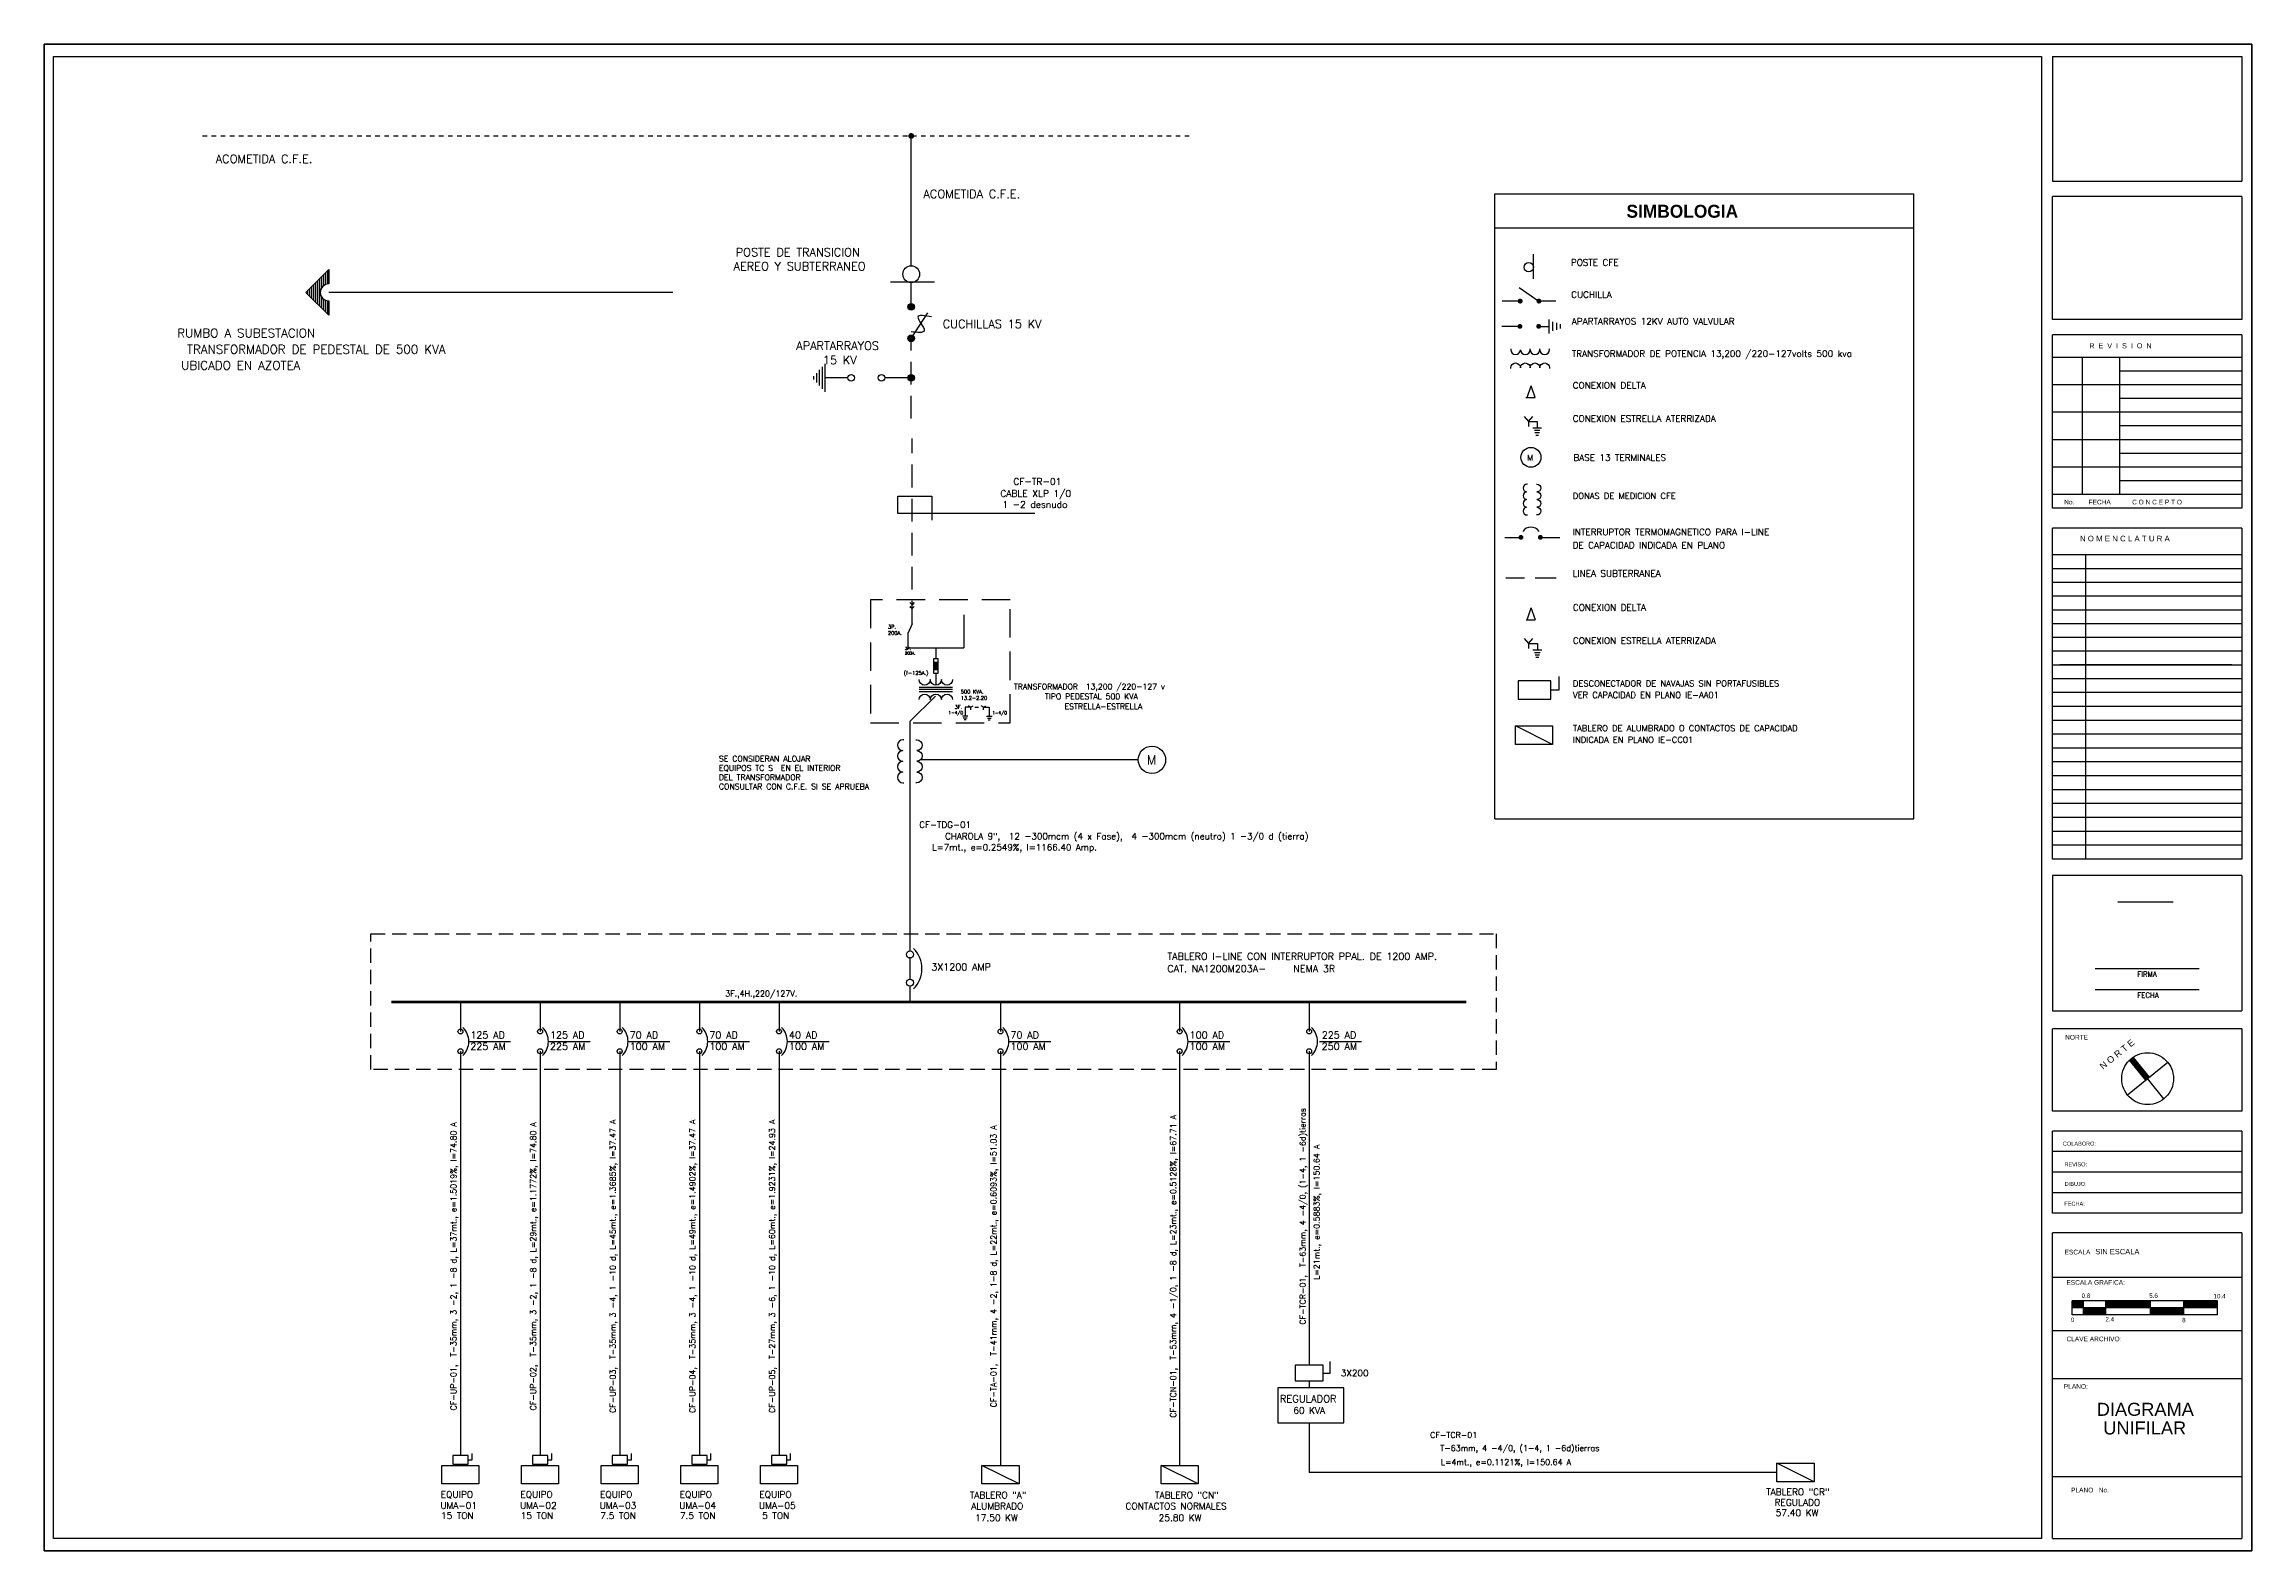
# Model space of a CAD drawing. Header units: millimetres. Extents: x 2405.9 to 2454.5, y -899.8 to -866.6.
import ezdxf
from ezdxf.enums import TextEntityAlignment as Align

# ---------------------------------------------------------------- set-up
doc = ezdxf.new("R2010")
doc.units = ezdxf.units.MM
doc.header["$LTSCALE"] = 2.5
doc.header["$MEASUREMENT"] = 0
for name, pattern in [('DIVIDE', [31.75, 12.7, -6.35, 0, -6.35, 0, -6.35]), ('HIDDEN', [0.375, 0.25, -0.125]), ('HIDDEN2', [0.1875, 0.125, -0.0625])]:
    doc.linetypes.add(name, pattern=pattern)
doc.layers.get('0').update_dxf_attribs({"linetype": 'CONTINUOUS'})
for name, color, linetype in [('AJUSTES', 4, 'CONTINUOUS'), ('CABLEADO', 4, 'CONTINUOUS'), ('COTAS', 1, 'CONTINUOUS'), ('DIAGRAMA', 7, 'CONTINUOUS'), ('E-ACCE', 1, 'CONTINUOUS'), ('E-DIAG', 4, 'CONTINUOUS'), ('E-TEXDIA', 2, 'CONTINUOUS'), ('electrico', 3, 'CONTINUOUS'), ('TEX-INGLES', 5, 'CONTINUOUS'), ('TEXTO', 3, 'CONTINUOUS'), ('TEXTO EN INGLES', 1, 'CONTINUOUS'), ('TEXTO ESPAÑOL', 5, 'CONTINUOUS'), ('TRAYECTORIA', 7, 'CONTINUOUS')]:
    doc.layers.add(name, color=color, linetype=linetype)
doc.styles.add('A2', font='romans.shx', dxfattribs={"height": 200})
doc.styles.add('chicas', font='swissl.ttf', dxfattribs={"height": 0.085})
doc.styles.add('GRANDE', font='bold.shx', dxfattribs={"height": 0.005})
doc.styles.add('R100', font='SIMPLEX.shx', dxfattribs={"height": 0.0025})
doc.styles.add('R140', font='SIMPLEX.shx', dxfattribs={"height": 0.0038})
doc.styles.add('R200', font='SIMPLEX.shx', dxfattribs={"height": 0.005})
doc.styles.add('R80', font='SIMPLEX.shx', dxfattribs={"height": 0.002})
doc.styles.add('ROMANS', font='romans.shx', dxfattribs={"width": 0.8})
doc.styles.add('SOTREMI-1', font='romans.shx', dxfattribs={"height": 0.002})

msp = doc.modelspace()

# ---------------------------------------------------------------- texts
at = {"color": 7, "linetype": 'Continuous'}
for s, height, style, p in [('R  E  V  I  S  I  O  N', 0.1132799961425331, 'chicas', (2450.902154318679, -873.3342144981082)), ('No.', 0.10298181467503, 'chicas', (2450.350131240705, -876.7672769774175)), ('FECHA', 0.10298181467503, 'chicas', (2450.886516177616, -876.7672769774175)), ('C O N C E P T O ', 0.10298181467503, 'chicas', (2451.84466475913, -876.7672769774175)), ('N O M E N C L A T U R A', 0.1235781776100361, 'chicas', (2450.696390251861, -877.5804645319793)), ('FIRMA', 0.112514016384, 'ROMANS', (2451.957639176246, -887.157048575064, -0.4521999990048209)), ('FECHA', 0.112514016384, 'ROMANS', (2451.957639176246, -887.6195336353776, -0.4521999990048209)), ('NORTE', 0.10298181467503, 'chicas', (2450.371921351663, -888.5413037200201)), ('COLABORO:', 0.08753454247377554, 'chicas', (2450.322175199978, -890.8735440509466, 214.6213613175999)), ('REVISO:', 0.08753454247377554, 'chicas', (2450.356555226237, -891.3280823133363, 214.6213613175999)), ('DIBUJO:', 0.08753454247377554, 'chicas', (2450.361107220069, -891.7593915065918, 214.6213613175999)), ('FECHA:', 0.08753454247377554, 'chicas', (2450.353970824862, -892.19412903836, 214.6213613175999)), ('ESCALA', 0.10298181467503, 'chicas', (2450.359041813744, -893.2673124204773)), ('SIN ESCALA', 0.1179157023046279, 'chicas', (2451.0337626665, -893.2634369205924, 1092.198381678669)), ('ESCALA GRAFICA:', 0.10298181467503, 'chicas', (2450.40000668783, -893.9330413047336)), ('0.8', 0.09755247479484964, 'chicas', (2450.734924153936, -894.2233379102859)), ('5.6', 0.09755247479484964, 'chicas', (2452.220750649568, -894.2214680486613, 5.802535130499109e-05)), ('10.4', 0.09755247479484964, 'chicas', (2453.635075650106, -894.2326540710637, 5.802535130499109e-05)), ('0', 0.09755247479484964, 'chicas', (2450.497620008507, -894.7528092918911)), ('2.4', 0.09755247479484964, 'chicas', (2451.257862937276, -894.7416595296804, 5.802535130499109e-05)), ('8', 0.09755247479484964, 'chicas', (2452.944416576398, -894.7587479213878, 5.802535130499109e-05)), ('CLAVE ARCHIVO:', 0.10298181467503, 'chicas', (2450.401072426059, -895.1769005601778)), ('PLANO:', 0.10298181467503, 'chicas', (2450.343491217741, -896.2231442202058)), ('PLANO   No.', 0.10298181467503, 'chicas', (2450.502536972105, -898.5007001123316))]:
    msp.add_text(s, height=height, dxfattribs=dict(at, style=style)).set_placement(p)
at = {"color": 5, "extrusion": (1.134622186298499e-06, 6.570167166745308e-07, 0.9999999999991406), "style": 'chicas'}
msp.add_text('N O R T E', height=0.1416942885985502, rotation=39.08301985910351, dxfattribs=at).set_placement((2451.203370096071, -889.2053175824825, 0.002198431351736017))
at = {"color": 5, "linetype": 'Continuous', "style": 'chicas'}
for s, p in [('DIAGRAMA', (2452.133625867952, -896.8172869264438, -144.8579287675191)), ('UNIFILAR', (2452.121098535186, -897.2277686645406, -144.8579287675191))]:
    msp.add_text(s, height=0.2865490811293296, dxfattribs=at).set_placement(p, align=Align.CENTER)
at = {"layer": 'AJUSTES', "style": 'SOTREMI-1'}
for s, height, p in [('ACOMETIDA C.F.E.', 0.1831836734693878, (2409.700855835984, -869.256960361968)), ('ACOMETIDA C.F.E.', 0.1831836734693878, (2425.264237628717, -870.0296770124578)), ('AEREO Y SUBTERRANEO', 0.1831836734693878, (2421.088179837489, -871.6197556467552)), ('POSTE DE TRANSICION', 0.1831836734693878, (2421.13460611892, -871.3113386268552)), ('CUCHILLAS 15 KV', 0.1831836734693878, (2425.687036335841, -872.8895306171366)), ('APARTARRAYOS', 0.1831836734693878, (2422.466865616158, -873.3689230279456)), ('15 KV', 0.1831836734693878, (2423.051643591905, -873.68543402982)), ('CF-TR-01', 0.1465469387755103, (2427.241736942295, -876.3366547944074)), ('CABLE XLP 1/0', 0.1465469387755103, (2426.955373743001, -876.6000237000301)), ('1 -2 desnudo ', 0.1465469387755103, (2427.001531282175, -876.8421688204324))]:
    msp.add_text(s, height=height, dxfattribs=at).set_placement(p)
at = {"layer": 'CABLEADO', "style": 'SOTREMI-1'}
for s, height, p in [('REGULADOR', 0.159885, (2433.102652537819, -896.5213294191304)), ('60 KVA', 0.1438965, (2433.399538156981, -896.7705345914087)), (' EQUIPO ', 0.14535, (2414.551401801729, -898.6199364469488)), (' EQUIPO ', 0.14535, (2416.302980614842, -898.6199364469488)), (' EQUIPO ', 0.14535, (2418.054559427956, -898.6199364469488)), (' EQUIPO ', 0.14535, (2419.806138241069, -898.6199364469488)), (' EQUIPO ', 0.14535, (2421.557717054183, -898.6199364469488)), ('TABLERO "A"', 0.14535, (2426.28309778954, -898.6324223665384)), ('TABLERO "CN"', 0.14535, (2430.355613332644, -898.6324223665384)), ('TABLERO "CR"', 0.14535, (2443.795812702969, -898.5644836432549)), ('UMA-01', 0.14535, (2414.639657385017, -898.863319030587)), ('15 TON', 0.14535, (2414.65342137971, -899.085989262696)), ('UMA-02', 0.14535, (2416.39123619813, -898.863319030587)), ('15 TON', 0.14535, (2416.405000192824, -899.085989262696)), ('UMA-03', 0.14535, (2418.142815011243, -898.863319030587)), ('7.5 TON', 0.14535, (2418.156579005937, -899.085989262696)), ('UMA-04', 0.14535, (2419.894393824357, -898.863319030587)), ('7.5 TON', 0.14535, (2419.90815781905, -899.085989262696)), ('UMA-05', 0.14535, (2421.645972637471, -898.863319030587)), ('5 TON', 0.14535, (2421.718108434777, -899.085989262696)), ('ALUMBRADO ', 0.14535, (2426.315484204219, -898.8758049501763)), ('17.50 KW', 0.14535, (2426.400329664836, -899.132158653722)), ('CONTACTOS NORMALES', 0.14535, (2429.707849226199, -898.8758049501763)), ('25.80 KW', 0.14535, (2430.437405474125, -899.132158653722)), ('REGULADO', 0.14535, (2443.980593701047, -898.794493973178)), ('57.40 KW', 0.14535, (2444.005118848937, -899.0222048751654))]:
    msp.add_text(s, height=height, dxfattribs=at).set_placement(p)
at = {"layer": 'E-TEXDIA', "style": 'R100'}
for s, height, p in [('RUMBO A SUBESTACION', 0.1917261431023263, (2410.372026290069, -872.9977247186473)), ('TRANSFORMADOR DE PEDESTAL DE 500 KVA', 0.1917261431023263, (2411.912964039434, -873.3564311908832)), ('UBICADO EN AZOTEA', 0.1917261431023263, (2410.251790988962, -873.7085459558048)), ('CF-TDG-01', 0.1405991716083726, (2425.741928460619, -883.8134252737547)), ('CHAROLA 9",  12 -300mcm (4 x Fase),  4 -300mcm (neutro) 1 -3/0 d (tierra)', 0.1405991716083726, (2429.736628244739, -884.0764766867277)), (' L=7mt., e=0.2549%, I=1166.40 Amp.', 0.1405991716083726, (2427.217443703717, -884.3346941810036)), ('CF-TCR-01', 0.1278174287348842, (2436.926202879366, -897.2393275401017)), ('T-63mm, 4 -4/0, (1-4, 1 -6d)tierras ', 0.1278174287348842, (2438.423863279768, -897.5365640443687)), (' L=4mt., e=0.1121%, I=150.64 A', 0.1278174287348842, (2438.030171968126, -897.8545904573174))]:
    msp.add_text(s, height=height, dxfattribs=at).set_placement(p, align=Align.MIDDLE)
at = {"layer": 'E-TEXDIA', "style": 'R80'}
for s, height, p in [('3P.', 0.08179837595285208, (2424.483021427426, -879.4998189155282)), ('200A.', 0.08179837595285208, (2424.483021427426, -879.640044702872)), ('3P.', 0.06059138959470525, (2424.856513096897, -879.966373309553, 293.9626822154399)), ('200A.', 0.06059138959470525, (2424.856513096897, -880.0702442631342, 293.9626822154399)), ('(f-125A.)', 0.08179837595285208, (2424.83293991377, -880.5157402789556)), ('500 KVA.', 0.08179837595285208, (2426.085321358324, -880.9266759693508)), ('13.2-2.20', 0.08179837595285208, (2426.085321358324, -881.0669017566946)), ('1-4/0', 0.06952861955992429, (2425.814455965578, -881.3852592596805)), ('3F.', 0.08179837595285208, (2425.950932468442, -881.2627932448606)), ('1-4/0', 0.06952861955992429, (2426.77872285256, -881.3859277587491))]:
    msp.add_text(s, height=height, dxfattribs=at).set_placement(p)
at = {"layer": 'E-TEXDIA', "color": 4}
for s, height, style, p in [('TRANSFORMADOR  13,200 /220-127 v', 0.1245173858535808, 'R200', (2427.253730864506, -880.836652725505)), ('TIPO PEDESTAL 500 KVA', 0.1245173858535808, 'R200', (2427.937083714754, -881.0544383737589)), ('ESTRELLA-ESTRELLA', 0.1245173858535808, 'R200', (2428.368617865679, -881.2744093428901)), ('SE CONSIDERAN ALOJAR ', 0.1245173858535808, 'R200', (2420.767492749333, -882.4247022243297)), ('EQUIPOS TC S  EN EL INTERIOR', 0.1245173858535808, 'R200', (2420.767492749333, -882.6296860822039)), ('CONSULTAR CON C.F.E. SI SE APRUEBA', 0.1245173858535808, 'R200', (2420.767492749333, -883.0353147366125)), ('DEL TRANSFORMADOR', 0.1245173858535808, 'R200', (2420.767492749333, -882.8346697763832)), ('3X1200 AMP', 0.1537251677204702, 'R200', (2425.436997659385, -887.0200586532258)), ('TABLERO I-LINE CON INTERRUPTOR PPAL. DE 1200 AMP.', 0.1537251677204702, 'R200', (2430.629446282987, -886.7848613743517)), ('CAT. NA1200M203A-   ', 0.1537251677204702, 'R200', (2430.629446282987, -887.0544931771426)), ('NEMA 3R', 0.1537251677204702, 'R200', (2433.396473245752, -887.0544931771426)), ('3F.,4H.,220/127V.', 0.1273418863400711, 'R140', (2420.906027257528, -887.5912595774925)), ('125 AD', 0.1537251677204702, 'R200', (2415.302760098257, -888.5177185318589)), ('125 AD', 0.1537251677204702, 'R200', (2417.054338911371, -888.5177185318589)), ('70 AD', 0.1537251677204702, 'R200', (2418.805917724484, -888.5177185318589)), ('70 AD', 0.1537251677204702, 'R200', (2420.557496537597, -888.5177185318589)), ('40 AD', 0.1537251677204702, 'R200', (2422.309075350711, -888.5177185318589)), ('70 AD', 0.1537251677204702, 'R200', (2427.17944328873, -888.5177185318589)), ('100 AD', 0.1537251677204702, 'R200', (2431.119085884291, -888.5177185318589)), ('225 AD', 0.1537251677204702, 'R200', (2434.02499800252, -888.5177185318589)), ('225 AM', 0.1537251677204702, 'R200', (2415.302760098257, -888.7625042825713)), ('225 AM', 0.1537251677204702, 'R200', (2417.054338911371, -888.7625042825713)), ('100 AM', 0.1537251677204702, 'R200', (2418.805917724484, -888.7625042825713)), ('100 AM', 0.1537251677204702, 'R200', (2420.557496537597, -888.7625042825713)), ('100 AM', 0.1537251677204702, 'R200', (2422.309075350711, -888.7625042825713)), ('100 AM', 0.1537251677204702, 'R200', (2427.17944328873, -888.7625042825713)), ('100 AM', 0.1537251677204702, 'R200', (2431.119085884291, -888.7625042825713)), ('250 AM', 0.1537251677204702, 'R200', (2434.021770191819, -888.7625042825713))]:
    msp.add_text(s, height=height, dxfattribs=dict(at, style=style)).set_placement(p)
at = {"layer": 'E-TEXDIA', "style": 'R100'}
for s, p in [('CF-UP-01,  T-35mm, 3 -2, 1 -8 d, L=37mt., e=1.5019%, I=74.80 A', (2414.948828652472, -893.5274463488176)), ('CF-UP-02,  T-35mm, 3 -2, 1 -8 d, L=29mt., e=1.1772%, I=74.80 A', (2416.700407465585, -893.5274463488176)), ('CF-UP-03,  T-35mm, 3 -4, 1 -10 d, L=45mt., e=1.3685%, I=37.47 A', (2418.451986278698, -893.5274463488176)), ('CF-UP-04,  T-35mm, 3 -4, 1 -10 d, L=49mt., e=1.4902%, I=37.47 A', (2420.203565091812, -893.5274463488176)), ('CF-UP-05,  T-27mm, 3 -6, 1 -10 d, L=60mt., e=1.9231%, I=24.93 A', (2421.955143904926, -893.5274463488176)), ('CF-TCN-01,  T-53mm, 4 -1/0, 1 -8 d, L=23mt., e=0.5128%, I=67.71 A', (2430.765154438505, -893.5274463488176)), ('CF-TCR-01,  T-63mm, 4 -4/0, (1-4, 1 -6d)tierras ', (2433.612930484465, -892.384714597562)), ('CF-TA-01,  T-41mm, 4 -2, 1-8 d, L=22mt., e=0.6093%, I=51.03 A', (2426.825511842945, -893.5274463488176)), (' L=21mt., e=0.5883%, I=150.64 A', (2433.930956897414, -892.384714597562))]:
    msp.add_text(s, height=0.1278174287348842, rotation=90, dxfattribs=at).set_placement(p, align=Align.MIDDLE)
at = {"layer": 'TEX-INGLES', "color": 1, "style": 'A2'}
for p in [(2438.728263585595, -874.1580815926588, -869.4548423999995), (2438.731845195685, -879.0438770020128, -869.4548423999995)]:
    msp.add_text('V', height=0.25935, rotation=180, dxfattribs=at).set_placement(p)
at = {"layer": 'TEXTO EN INGLES', "color": 7, "style": 'GRANDE'}
msp.add_text('SIMBOLOGIA', height=0.285, dxfattribs=at).set_placement((2441.952129361305, -870.3181212527321, -869.4548423999995), align=Align.MIDDLE)
at = {"layer": 'TEXTO ESPAÑOL', "color": 3, "style": 'ROMANS'}
for s, height, p in [('POSTE CFE', 0.1425, (2439.502402789859, -871.51641567538, -869.4548423999995)), ('CUCHILLA', 0.1425, (2439.508977916078, -872.2248204204935, -869.4548423999995)), ('APARTARRAYOS 12KV AUTO VALVULAR', 0.1425, (2439.522723767592, -872.8101575147067, -869.4548423999995)), ('TRANSFORMADOR DE POTENCIA 13,200 /220-127volts 500 kva', 0.1425, (2439.522765778023, -873.521425104109, -869.4548423999995)), ('CONEXION DELTA', 0.1425, (2439.543297554294, -874.2193687432389, -869.4548423999995)), ('CONEXION ESTRELLA ATERRIZADA', 0.1425, (2439.543268696656, -874.9505885980996, -869.4548423999995)), ('BASE 13 TERMINALES', 0.1425, (2439.556169039227, -875.8087805987323, -869.4548423999995)), ('DONAS DE MEDICION CFE', 0.13395, (2439.543891354836, -876.6473387735184, -869.4548423999995)), ('INTERRUPTOR TERMOMAGNETICO PARA I-LINE ', 0.1425, (2439.540655906158, -877.4466484793338, -869.4548423999995)), ('DE CAPACIDAD INDICADA EN PLANO', 0.1425, (2439.540655906158, -877.7371660355016, -869.4548423999995)), ('LINEA SUBTERRANEA', 0.1425, (2439.540817318483, -878.3583268572629, -869.4548423999995)), ('CONEXION DELTA', 0.1425, (2439.546879164384, -879.1051641525928, -869.4548423999995)), ('CONEXION ESTRELLA ATERRIZADA', 0.1425, (2439.546850306746, -879.8363840074535, -869.4548423999995)), ('DESCONECTADOR DE NAVAJAS SIN PORTAFUSIBLES ', 0.13395, (2439.547472964926, -880.7727598442914, -869.4548423999995)), ('VER CAPACIDAD EN PLANO IE-AA01', 0.13395, (2439.547472964926, -881.0266624249098, -869.4548423999995)), ('TABLERO DE ALUMBRADO O CONTACTOS DE CAPACIDAD', 0.13395, (2439.547472964926, -881.7579445296749, -869.4548423999995)), ('INDICADA EN PLANO IE-CC01', 0.13395, (2439.547472964926, -882.0118471102933, -869.4548423999995))]:
    msp.add_text(s, height=height, dxfattribs=at).set_placement(p)
at = {"layer": 'TEXTO ESPAÑOL', "style": 'ROMANS'}
msp.add_text('M', height=0.12825, dxfattribs=at).set_placement((2438.541098036025, -875.8022910240122, -869.4548423999995))
at = {"layer": 'TEXTO ESPAÑOL', "color": 2, "style": 'ROMANS'}
msp.add_text('M', height=0.21114, dxfattribs=at).set_placement((2430.174592942469, -882.4920442452145))
at = {"layer": 'TEXTO ESPAÑOL', "color": 4, "style": 'ROMANS'}
msp.add_text('3X200', height=0.1425, dxfattribs=at).set_placement((2434.443125221145, -895.9467509861876, -869.4548423999995))

# ---------------------------------------------------------------- blocks, each defined once
blk = doc.blocks.new('02D')
at = {"layer": 'E-ACCE'}
for centre in [(0, 0), (0, -0.005999999999999783)]:
    blk.add_circle(centre, 0.00075, dxfattribs=at)
blk.add_arc((-0.003463657403786513, -0.003023677458961149), 0.006000000000000005, 314.5857841123159, 45.41421588768404, dxfattribs=at)
blk = doc.blocks.new('*U4')
at = {"layer": 'DIAGRAMA', "color": 6, "linetype": 'Continuous'}
for points in [[(-0.08722775737113508, 1.068196659063687e-17), (-0.08295852704963064, -0.02695485940889531), (-0.0829585270496306, 0.02695485940889534)], [(-0.0829585270496306, 0.02695485940889534), (-0.07056873809446287, -0.05127118937329925), (-0.07056873809446283, 0.05127118937329927)], [(-0.07056873809446287, -0.05127118937329925), (-0.0829585270496306, 0.02695485940889534), (-0.08295852704963064, -0.02695485940889531)], [(-0.07056873809446283, 0.05127118937329927), (-0.05127118937329928, -0.07056873809446285), (-0.05127118937329924, 0.07056873809446286)], [(-0.05127118937329928, -0.07056873809446285), (-0.07056873809446283, 0.05127118937329927), (-0.07056873809446287, -0.05127118937329925)], [(-0.05127118937329924, 0.07056873809446286), (-0.02695485940889534, -0.08295852704963061), (-0.02695485940889531, 0.08295852704963062)], [(-0.02695485940889534, -0.08295852704963061), (-0.05127118937329924, 0.07056873809446286), (-0.05127118937329928, -0.07056873809446285)], [(-0.02695485940889531, 0.08295852704963062), (-2.081668171172169e-17, -0.08722775737113506), (1.387778780781446e-17, 0.08722775737113507)], [(-2.081668171172169e-17, -0.08722775737113506), (-0.02695485940889531, 0.08295852704963062), (-0.02695485940889534, -0.08295852704963061)], [(0.0269548594088953, -0.08295852704963061), (1.387778780781446e-17, 0.08722775737113507), (-2.081668171172169e-17, -0.08722775737113506)], [(1.387778780781446e-17, 0.08722775737113507), (0.0269548594088953, -0.08295852704963061), (0.02695485940889534, 0.08295852704963062)], [(0.05127118937329923, -0.07056873809446286), (0.02695485940889534, 0.08295852704963062), (0.0269548594088953, -0.08295852704963061)], [(0.02695485940889534, 0.08295852704963062), (0.05127118937329923, -0.07056873809446286), (0.05127118937329928, 0.07056873809446286)], [(0.07056873809446282, -0.05127118937329928), (0.05127118937329928, 0.07056873809446286), (0.05127118937329923, -0.07056873809446286)], [(0.05127118937329928, 0.07056873809446286), (0.07056873809446282, -0.05127118937329928), (0.07056873809446287, 0.05127118937329926)], [(0.08295852704963058, -0.02695485940889535), (0.07056873809446287, 0.05127118937329926), (0.07056873809446282, -0.05127118937329928)], [(0.07056873809446287, 0.05127118937329926), (0.08295852704963058, -0.02695485940889535), (0.08295852704963064, 0.02695485940889533)], [(0.08722775737113508, 0), (0.08295852704963064, 0.02695485940889533), (0.08295852704963058, -0.02695485940889535)]]:
    blk.add_solid(points, dxfattribs=at)

# ---------------------------------------------------------------- hatches: boundary and pattern name
at = {"extrusion": (1.134622186298501e-06, 6.570167166745377e-07, 0.9999999999991406)}
h = msp.add_hatch(dxfattribs=at)
h.set_pattern_fill('ANSI31', scale=0.08434183845152118, angle=39.08301985064693, style=0)
h.set_pattern_definition([(84.08301985064698, (2424.757697395368, -1034.592623698866), (-0.01048656140911323, 0.001086821781387758), [])])
h.paths.add_polyline_path([(2452.143338528065, -889.4334621523852), (2452.226395824991, -889.3660041799493), (2451.869048525349, -888.9260220746414, 0.04708891984588105), (2451.785991228422, -888.9934800470794)])
h = msp.add_hatch()
h.set_pattern_fill('ANSI31', scale=0.1534752980401297, angle=-3.81666561775622e-14, style=0)
h.set_pattern_definition([(44.99999999999989, (2311.190441214983, -876.6837991002382), (-0.01356542799860026, 0.01356542799860028), [])])
h.paths.add_polyline_path([(2450.527187532794, -894.4401712399908), (2450.772748009218, -894.4401712399908), (2450.772748009218, -894.2871240813167), (2450.527187532794, -894.2871240813167)])
h = msp.add_hatch()
h.set_pattern_fill('ANSI31', scale=0.1534752980401297, angle=-3.81666561775622e-14, style=0)
h.set_pattern_definition([(44.99999999999989, (2241.410277809352, -1007.078360353419), (-0.01356542799860026, 0.01356542799860028), [])])
h.paths.add_polyline_path([(2450.772748009218, -894.4401712399908), (2450.772748009218, -894.5929007414732), (2451.263868963116, -894.5929007414732), (2451.263868963116, -894.4401712399908)])
h.paths.add_polyline_path([(2451.263868963116, -894.2871240813167), (2451.263868963116, -894.4401712399908), (2452.246110870388, -894.4401712399908), (2452.246110870388, -894.2871240813167)])
h.paths.add_polyline_path([(2452.982792300973, -894.5929007414732), (2452.982792300973, -894.4401712399908), (2452.246110870388, -894.4401712399908), (2452.246110870388, -894.5929007414732)])
h.paths.add_polyline_path([(2453.719473731821, -894.4401712399908), (2453.719473731821, -894.2871240813167), (2452.982792300973, -894.2871240813167), (2452.982792300973, -894.4401712399908)])
at = {"layer": 'electrico', "linetype": 'Continuous'}
h = msp.add_hatch(dxfattribs=at)
h.set_pattern_fill('ANSI31', scale=0.35, angle=45, style=0)
h.set_pattern_definition([(90, (-7.208012855685411, 2.731978364934321), (-0.04375, 6.938893903907228e-18), [])])
h.paths.add_polyline_path([(2411.685964747065, -872.1037462671171), (2412.186726333507, -872.6045078535591), (2412.186726333507, -872.2889248447425, -1), (2412.186726333507, -871.918567689492), (2412.186726333507, -871.6029846806746)])

# ---------------------------------------------------------------- linework, layer by layer
at = {"color": 251, "linetype": 'Continuous', "lineweight": 35, "ltscale": 0.1}
for p, q in [((2454.476878403836, -866.6420712770489), (2405.928821050287, -866.6420712770489)), ((2405.928821050287, -899.7876819218842), (2405.928821050287, -866.6420712770489)), ((2454.476878403836, -866.6420712770489), (2454.476878403836, -899.7876819218842)), ((2405.928821050287, -899.7876819218842), (2454.476878403836, -899.7876819218842))]:
    msp.add_line(p, q, dxfattribs=at)
at = {"color": 12, "linetype": 'Continuous'}
for p, q in [((2406.135514895026, -899.5127839041079), (2406.135514895026, -866.9169692948251)), ((2406.135514895026, -866.9169692948251), (2449.847766226868, -866.9169692948251)), ((2449.847766226868, -866.9169692948251), (2449.847766226868, -899.5127839041079)), ((2449.847766226868, -899.5127839041079), (2406.135514895026, -899.5127839041079))]:
    msp.add_line(p, q, dxfattribs=at)
at = {"color": 1}
for p, q in [((2450.095319931578, -866.9169692948273), (2450.095319931578, -869.6562762992147)), ((2450.095319931578, -866.9169692948273), (2454.253423945117, -866.9169692948273)), ((2454.253423945117, -866.9169692948273), (2454.253423945117, -869.6562762992147)), ((2450.095319931578, -869.6562762992147), (2454.253423945117, -869.6562762992147)), ((2450.095319931578, -899.5127839041079), (2454.253423944854, -899.5127839041079))]:
    msp.add_line(p, q, dxfattribs=at)
at = {"color": 1, "linetype": 'Continuous'}
for p, q in [((2454.253423944854, -869.991090923225), (2450.095319931578, -869.991090923225)), ((2450.095319931578, -872.7017830774447), (2450.095319931578, -869.991090923225)), ((2454.253423944854, -869.991090923225), (2454.253423944854, -872.7017830774447)), ((2454.253423944854, -872.7017830774447), (2450.095319931578, -872.7017830774447)), ((2450.095319931578, -876.8522539267374), (2450.095319931578, -873.0365977014549)), ((2454.253423944854, -873.0365977014549), (2450.095319931578, -873.0365977014549)), ((2454.253423944854, -873.0365977014549), (2454.253423944854, -876.8522539267374)), ((2454.253423944854, -876.8522539267374), (2450.095319931578, -876.8522539267374)), ((2450.095319931578, -884.5709751710737), (2450.095319931578, -877.2867507537368)), ((2454.253423944854, -877.2867507537368), (2450.095319931578, -877.2867507537368)), ((2454.253423944854, -877.2867507537368), (2454.253423944854, -884.5709751710737)), ((2450.095319931578, -878.2888427730273), (2450.095319931578, -877.8114522005076)), ((2454.253423944854, -877.8114522005076), (2454.253423944854, -878.2888427730273)), ((2454.253423944854, -884.5709751710737), (2450.095319931578, -884.5709751710737)), ((2450.095319931578, -890.1177914742625), (2450.095319931578, -888.300927537291)), ((2454.253423944854, -888.300927537291), (2450.095319931578, -888.300927537291)), ((2454.253423944854, -888.300927537291), (2454.253423944854, -890.1177914742625)), ((2454.253423944854, -890.1177914742625), (2450.095319931578, -890.1177914742625)), ((2454.253423944854, -890.5534370108777, 0.4521999990048209), (2450.095319931578, -890.5534370108777, 0.4521999990048209)), ((2450.095319931578, -892.360397669373), (2450.095319931578, -890.5534370108777)), ((2454.253423944854, -890.5534370108777, -0.4521999990048209), (2454.253423944854, -892.360397669373, -0.4521999990048209)), ((2454.253423944854, -892.360397669373), (2450.095319931578, -892.360397669373)), ((2450.095319931578, -898.1584727679492), (2450.095319931578, -892.7948944963745)), ((2454.253423944854, -892.7948944963745), (2450.095319931578, -892.7948944963745)), ((2454.253423944854, -892.7948944963745), (2454.253423944854, -898.1584727679492)), ((2454.253423944854, -898.1584727679492), (2450.095319931578, -898.1584727679492)), ((2450.095319931578, -899.5127839041079), (2450.095319931578, -898.1584727679492)), ((2454.253423944854, -898.1584727679492), (2454.253423944854, -899.5127839041079))]:
    msp.add_line(p, q, dxfattribs=at)
at = {"color": 7, "linetype": 'Continuous'}
for p, q in [((2454.253423944854, -873.5335765017539), (2450.095319931578, -873.5335765017539)), ((2450.753800426204, -876.5505246338424), (2450.753800426204, -873.5335765017539)), ((2451.570406652023, -876.5505246338424), (2451.570406652023, -873.5335765017539)), ((2454.253423944854, -873.835211758412), (2451.570406652023, -873.835211758412)), ((2454.253423944854, -874.13684701507), (2450.095319931578, -874.13684701507)), ((2454.253423944854, -874.7401175283838), (2450.095319931578, -874.7401175283838)), ((2454.253423944854, -874.4384822717258), (2451.570406652023, -874.4384822717258)), ((2454.253423944854, -875.0417527850417), (2451.570406652023, -875.0417527850417)), ((2454.253423944854, -875.3433880416997), (2450.095319931578, -875.3433880416997)), ((2454.253423944854, -875.6451800261233), (2451.570406652023, -875.6451800261233)), ((2454.253423944854, -875.9469720105468), (2450.095319931578, -875.9469720105468)), ((2454.253423944854, -876.2487639949724), (2451.570406652023, -876.2487639949724)), ((2454.253423944854, -876.5505246338424), (2450.095319931578, -876.5505246338424)), ((2454.038436914804, -876.5505246338424), (2450.257354494857, -876.5505246338424)), ((2454.038436914804, -876.5505246338424), (2450.257354494857, -876.5505246338424)), ((2454.038436914804, -876.5505559793959), (2451.570406652023, -876.5505559793959)), ((2454.253423944854, -877.8796041786389), (2450.095319931578, -877.8796041786389)), ((2454.253423944854, -878.1823051080869), (2450.095319931578, -878.1823051080869)), ((2450.825048159623, -884.5709751710737), (2450.825048159623, -877.8796041786389)), ((2454.253423944854, -878.4850060375348), (2450.095319931578, -878.4850060375348)), ((2454.253423944854, -878.7877069669827), (2450.095319931578, -878.7877069669827)), ((2454.253423944854, -879.0904078964307), (2450.095319931578, -879.0904078964307)), ((2454.253423944854, -879.3931088258786), (2450.095319931578, -879.3931088258786)), ((2454.253423944854, -879.6958097553245), (2450.095319931578, -879.6958097553245)), ((2454.253423944854, -879.9985106847724), (2450.095319931578, -879.9985106847724)), ((2454.253423944854, -880.3012116142205), (2450.095319931578, -880.3012116142205)), ((2454.253423944854, -880.6039125436685), (2450.095319931578, -880.6039125436685)), ((2454.038436914804, -880.2985490688395), (2450.257354494857, -880.2985490688395)), ((2454.038436914804, -880.6012499982854), (2450.257354494857, -880.6012499982854)), ((2454.253423944854, -880.9066134731163), (2450.095319931578, -880.9066134731163)), ((2454.038436914804, -880.9066134731163), (2450.257354494857, -880.9066134731163)), ((2454.038436914804, -880.9066134731163), (2450.257354494857, -880.9066134731163)), ((2454.253423944854, -881.2119769479452), (2450.095319931578, -881.2119769479452)), ((2454.253423944854, -881.5173404227763), (2450.095319931578, -881.5173404227763)), ((2454.253423944854, -881.8227038976052), (2450.095319931578, -881.8227038976052)), ((2454.253423944854, -882.128067372436), (2450.095319931578, -882.128067372436)), ((2454.253423944854, -882.4334308472651), (2450.095319931578, -882.4334308472651)), ((2454.253423944854, -882.738794322096), (2450.095319931578, -882.738794322096)), ((2454.253423944854, -883.0441577969249), (2450.095319931578, -883.0441577969249)), ((2454.253423944854, -883.349521271756), (2450.095319931578, -883.349521271756)), ((2454.253423944854, -883.6548847465848), (2450.095319931578, -883.6548847465848)), ((2454.253423944854, -883.9602482214137), (2450.095319931578, -883.9602482214137)), ((2454.253423944854, -884.2656116962447), (2450.095319931578, -884.2656116962447)), ((2453.719473731558, -894.2871240813166, 5.802535130499109e-05), (2450.527187532531, -894.2871240813166)), ((2450.527187532531, -894.592900741471), (2450.527187532531, -894.2871240813166)), ((2453.719473731558, -894.4401712399908, 5.802535130499109e-05), (2450.527187532531, -894.4401712399908)), ((2453.719473731558, -894.592900741471, 5.802535130499109e-05), (2450.527187532531, -894.592900741471)), ((2450.772748009217, -894.592900741471, 5.802535130499109e-05), (2450.772748009217, -894.2871240813166, 5.802535130499109e-05)), ((2451.263868963116, -894.592900741471, 5.802535130499109e-05), (2451.263868963116, -894.2871240813166, 5.802535130499109e-05)), ((2452.246110870388, -894.592900741471, 5.802535130499109e-05), (2452.246110870388, -894.2871240813166, 5.802535130499109e-05)), ((2452.982792300973, -894.592900741471, 5.802535130499109e-05), (2452.982792300973, -894.2871240813166, 5.802535130499109e-05)), ((2453.719473731558, -894.592900741471, 5.802535130499109e-05), (2453.719473731558, -894.2871240813166, 5.802535130499109e-05))]:
    msp.add_line(p, q, dxfattribs=at)
at = {"color": 7}
for p, q in [((2454.253423944854, -884.9340844833137, -0.4521999990048209), (2450.095319931578, -884.9340844833137, -0.4521999990048209)), ((2451.533064780598, -885.5086532055029, -0.4521999990048209), (2452.746860596942, -885.5086532055029, -0.4521999990048209)), ((2451.033559322088, -886.9761344278497, -0.4521999990048209), (2453.315184554344, -886.9761344278497, -0.4521999990048209)), ((2451.033559322088, -887.4365792742999, -0.4521999990048209), (2453.315184554344, -887.4365792742999, -0.4521999990048209))]:
    msp.add_line(p, q, dxfattribs=at)
for p, q in [((2450.095319931578, -884.9340844833137, -0.4521999990048209), (2450.095319931578, -887.9067834565717, -0.4521999990048209)), ((2454.253423944854, -884.9340844833137, -0.4521999990048209), (2454.253423944854, -887.9067834565717, -0.4521999990048209)), ((2450.095319931578, -887.9067834565717, -0.4521999990048209), (2454.253423944854, -887.9067834565717, -0.4521999990048209))]:
    msp.add_line(p, q)
at = {"color": 1, "linetype": 'DIVIDE', "extrusion": (1.134622186298499e-06, 6.570167166745308e-07, 0.9999999999991406)}
for p, q in [((2451.742929533526, -889.7586687256817, 1.378354231219266e-06), (2452.62680482262, -889.0407976033612, -9.616382960659153e-08)), ((2452.543802739261, -889.8416708090225, 5.241995046513534e-07), (2452.184867178205, -889.3997331645205, 6.410953486077529e-07))]:
    msp.add_line(p, q, dxfattribs=at)
at = {"color": 1, "extrusion": (1.134622186298499e-06, 6.570167166745308e-07, 0.9999999999991406)}
for p, q in [((2452.14333852961, -889.4334621507405, 7.103751929274336e-07), (2451.785991229968, -888.9934800454347, 8.267537319294046e-07)), ((2452.226395826536, -889.3660041783024, 5.718155042880722e-07), (2451.869048526894, -888.9260220729967, 6.881943388928744e-07))]:
    msp.add_line(p, q, dxfattribs=at)
at = {"color": 5, "linetype": 'Continuous'}
for p, q in [((2454.253423944854, -891.0056370108773, 0.4521999990048209), (2450.095319931578, -891.0056370108773, 0.4521999990048209)), ((2454.253423944854, -891.457837010879, 0.4521999990048209), (2450.095319931578, -891.457837010879, 0.4521999990048209)), ((2454.038436914804, -891.4578071196934), (2450.257354494857, -891.4578071196934)), ((2454.253423944854, -891.9081976693735), (2450.095319931578, -891.9081976693735)), ((2454.253423944854, -893.7710480005517), (2450.095319931578, -893.7710480005517)), ((2454.253423944854, -894.9482812273637), (2450.095319931578, -894.9482812273637)), ((2454.253423944854, -896.0024423756996), (2450.095319931578, -896.0024423756996))]:
    msp.add_line(p, q, dxfattribs=at)
at = {"color": 1, "linetype": 'DIVIDE', "extrusion": (1.134622186298499e-06, 6.570167166745308e-07, 0.9999999999991406)}
msp.add_circle((2452.184867177946, -889.3997331661817, 0.002198593954908813), 0.5693361210150666, dxfattribs=at)
at = {"layer": 'COTAS', "linetype": 'HIDDEN', "ltscale": 0.1}
msp.add_line((2409.41125426877, -868.6618834315786), (2431.181508515022, -868.6618834315782), dxfattribs=at)
at = {"layer": 'COTAS', "ltscale": 0.4}
for p, q in [((2424.69982849385, -876.5874168967358), (2425.445871343456, -876.5874168967358)), ((2424.69982849385, -876.9654095584639), (2424.69982849385, -876.5874168967358)), ((2425.445871343456, -876.5874168967358), (2425.445871343456, -877.1119933762758)), ((2427.716811774231, -876.9654095584639), (2424.69982849385, -876.9654095584639))]:
    msp.add_line(p, q, dxfattribs=at)
at = {"layer": 'DIAGRAMA'}
for p, q in [((2424.996154571697, -871.5169264673937), (2424.996154571697, -868.630008431563)), ((2424.996154571697, -872.4952631620731), (2424.996154571697, -871.8797652555554))]:
    msp.add_line(p, q, dxfattribs=at)
at = {"layer": 'DIAGRAMA', "color": 3, "linetype": 'Continuous'}
msp.add_line((2424.996154571697, -873.1141256319283), (2425.361568285269, -872.5541569885431), dxfattribs=at)
at = {"layer": 'DIAGRAMA', "color": 3, "lineweight": -2}
for p, q in [((2422.980329201131, -874.1544956525945), (2422.980329201131, -873.8099623192725)), ((2423.042345201092, -874.2234023192473), (2423.042345201092, -873.7410556525906)), ((2423.104361201051, -874.2923089860456), (2423.104361201051, -873.6721489859378)), ((2422.856297201082, -874.0166823192599), (2422.856297201082, -873.9477756526071)), ((2422.918313201172, -874.0855889859417), (2422.918313201172, -873.8788689859252))]:
    msp.add_line(p, q, dxfattribs=at)
at = {"layer": 'DIAGRAMA', "lineweight": -2, "ltscale": 3}
for p, q in [((2423.604739332387, -873.9822289859917), (2423.104361201051, -873.9822289859917)), ((2424.923524112499, -873.9822289859917), (2424.412844709415, -873.9822289859917))]:
    msp.add_line(p, q, dxfattribs=at)
at = {"layer": 'DIAGRAMA', "linetype": 'HIDDEN', "ltscale": 0.75}
msp.add_line((2439.182174206794, -878.3910946238184, -869.4548423999995), (2438.072176645742, -878.3910946238184, -869.4548423999995), dxfattribs=at)
at = {"layer": 'DIAGRAMA', "color": 7, "linetype": 'Continuous', "lineweight": 25, "ltscale": 0.1}
for p, q in [((2439.099758888304, -882.0477294877661), (2438.283758888312, -881.6397294877662)), ((2427.367358656205, -898.3147468858962), (2426.551358656213, -897.9067468858963)), ((2431.307001251765, -898.3147468858962), (2430.491001251773, -897.9067468858963)), ((2444.849138169711, -898.2665135409695), (2444.033138169719, -897.8585135409696))]:
    msp.add_line(p, q, dxfattribs=at)
at = {"layer": 'DIAGRAMA', "color": 7, "linetype": 'Continuous', "ltscale": 0.1}
msp.add_line((2429.989431572998, -882.3845531788475), (2425.201181186393, -882.3845531788475), dxfattribs=at)
at = {"layer": 'DIAGRAMA', "color": 7, "linetype": 'Continuous', "lineweight": 25, "ltscale": 0.1}
for points in [[(2439.099758888304, -881.6397294877662), (2439.099758888304, -882.0477294877657), (2438.283758888312, -882.0477294877657), (2438.283758888312, -881.6397294877662)], [(2415.490675465731, -897.9067468858963), (2415.490675465731, -898.3147468858957), (2414.67467546574, -898.3147468858957), (2414.67467546574, -897.9067468858963)], [(2417.242254278845, -897.9067468858963), (2417.242254278845, -898.3147468858957), (2416.426254278853, -898.3147468858957), (2416.426254278853, -897.9067468858963)], [(2418.993833091958, -897.9067468858963), (2418.993833091958, -898.3147468858957), (2418.177833091966, -898.3147468858957), (2418.177833091966, -897.9067468858963)], [(2420.745411905072, -897.9067468858963), (2420.745411905072, -898.3147468858957), (2419.92941190508, -898.3147468858957), (2419.92941190508, -897.9067468858963)], [(2422.496990718185, -897.9067468858963), (2422.496990718185, -898.3147468858957), (2421.680990718194, -898.3147468858957), (2421.680990718194, -897.9067468858963)], [(2427.367358656205, -897.9067468858963), (2427.367358656205, -898.3147468858957), (2426.551358656213, -898.3147468858957), (2426.551358656213, -897.9067468858963)], [(2431.307001251765, -897.9067468858963), (2431.307001251765, -898.3147468858957), (2430.491001251773, -898.3147468858957), (2430.491001251773, -897.9067468858963)], [(2444.849138169711, -897.8585135409696), (2444.849138169711, -898.2665135409691), (2444.033138169719, -898.2665135409691), (2444.033138169719, -897.8585135409696)]]:
    msp.add_lwpolyline(points, close=True, dxfattribs=at)
at = {"layer": 'DIAGRAMA', "color": 3, "lineweight": -2}
for centre, radius in [((2424.996154571697, -872.4226327028632), 0.0726304591988227), ((2424.996154571697, -872.4226327028632), 0.06156953130075395), ((2424.996154571697, -873.1141256319283), 0.0726304591988227), ((2424.996154571697, -873.1141256319283), 0.06213494068502199), ((2423.675931169121, -873.9822289859917), 0.07119183673469391), ((2424.341652872681, -873.9822289859917), 0.07119183673469391)]:
    msp.add_circle(centre, radius, dxfattribs=at)
at = {"layer": 'DIAGRAMA', "color": 6, "lineweight": -2}
msp.add_circle((2424.996154571697, -873.9822289859917), 0.0726304591988227, dxfattribs=at)
at = {"layer": 'DIAGRAMA', "color": 3, "linetype": 'Continuous'}
msp.add_spline([(2425.445203472768, -872.642997312189), (2425.141122637874, -872.6451992434781), (2425.282145543262, -872.9424615976791), (2424.993488947704, -872.9710869081941)], degree=3, dxfattribs=at)
for points in [[(2424.923524112499, -872.4226327028632), (2425.065230243199, -872.4001886566734), (2424.927078900194, -872.4001886566734)], [(2425.065230243199, -872.4001886566734), (2424.923524112499, -872.4226327028632), (2425.068785030897, -872.4226327028632)], [(2424.927078900194, -872.4001886566734), (2425.054913847498, -872.3799415901053), (2424.937395295898, -872.3799415901053)], [(2425.054913847498, -872.3799415901053), (2424.927078900194, -872.4001886566734), (2425.065230243199, -872.4001886566734)], [(2424.937395295898, -872.3799415901053), (2425.038845684483, -872.3638734270685), (2424.953463458914, -872.3638734270685)], [(2425.038845684483, -872.3638734270685), (2424.937395295898, -872.3799415901053), (2425.054913847498, -872.3799415901053)], [(2424.953463458914, -872.3638734270685), (2425.018598617899, -872.3535570313729), (2424.973710525495, -872.3535570313729)], [(2425.018598617899, -872.3535570313729), (2424.953463458914, -872.3638734270685), (2425.038845684483, -872.3638734270685)], [(2424.996154571697, -872.3500022436824), (2424.973710525495, -872.3535570313729), (2425.018598617899, -872.3535570313729)], [(2424.927078900194, -872.4450767490821), (2425.068785030897, -872.4226327028632), (2424.923524112499, -872.4226327028632)], [(2425.068785030897, -872.4226327028632), (2424.927078900194, -872.4450767490821), (2425.065230243199, -872.4450767490821)], [(2424.937395295898, -872.4653238156502), (2425.065230243199, -872.4450767490821), (2424.927078900194, -872.4450767490821)], [(2425.065230243199, -872.4450767490821), (2424.937395295898, -872.4653238156502), (2425.054913847498, -872.4653238156502)], [(2424.953463458914, -872.481391978687), (2425.054913847498, -872.4653238156502), (2424.937395295898, -872.4653238156502)], [(2425.054913847498, -872.4653238156502), (2424.953463458914, -872.481391978687), (2425.038845684483, -872.481391978687)], [(2424.973710525495, -872.4917083743826), (2425.038845684483, -872.481391978687), (2424.953463458914, -872.481391978687)], [(2425.038845684483, -872.481391978687), (2424.973710525495, -872.4917083743826), (2425.018598617899, -872.4917083743826)], [(2424.996154571697, -872.4952631620731), (2425.018598617899, -872.4917083743826), (2424.973710525495, -872.4917083743826)], [(2424.923524112499, -873.1141256319283), (2425.065230243199, -873.0916815857386), (2424.927078900194, -873.0916815857386)], [(2425.065230243199, -873.0916815857386), (2424.923524112499, -873.1141256319283), (2425.068785030897, -873.1141256319283)], [(2424.927078900194, -873.1365696781472), (2425.068785030897, -873.1141256319283), (2424.923524112499, -873.1141256319283)], [(2424.927078900194, -873.0916815857386), (2425.054913847498, -873.0714345191413), (2424.937395295898, -873.0714345191413)], [(2425.054913847498, -873.0714345191413), (2424.927078900194, -873.0916815857386), (2425.065230243199, -873.0916815857386)], [(2425.068785030897, -873.1141256319283), (2424.927078900194, -873.1365696781472), (2425.065230243199, -873.1365696781472)], [(2424.937395295898, -873.1568167447153), (2425.065230243199, -873.1365696781472), (2424.927078900194, -873.1365696781472)], [(2424.937395295898, -873.0714345191413), (2425.038845684483, -873.0553663561336), (2424.953463458914, -873.0553663561336)], [(2425.038845684483, -873.0553663561336), (2424.937395295898, -873.0714345191413), (2425.054913847498, -873.0714345191413)], [(2425.065230243199, -873.1365696781472), (2424.937395295898, -873.1568167447153), (2425.054913847498, -873.1568167447153)], [(2424.953463458914, -873.1728849077231), (2425.054913847498, -873.1568167447153), (2424.937395295898, -873.1568167447153)], [(2424.953463458914, -873.0553663561336), (2425.018598617899, -873.0450499604381), (2424.973710525495, -873.0450499604381)], [(2425.018598617899, -873.0450499604381), (2424.953463458914, -873.0553663561336), (2425.038845684483, -873.0553663561336)], [(2425.054913847498, -873.1568167447153), (2424.953463458914, -873.1728849077231), (2425.038845684483, -873.1728849077231)], [(2424.973710525495, -873.1832013034477), (2425.038845684483, -873.1728849077231), (2424.953463458914, -873.1728849077231)], [(2424.996154571697, -873.0414951727475), (2424.973710525495, -873.0450499604381), (2425.018598617899, -873.0450499604381)], [(2425.038845684483, -873.1728849077231), (2424.973710525495, -873.1832013034477), (2425.018598617899, -873.1832013034477)], [(2424.996154571697, -873.1867560911382), (2425.018598617899, -873.1832013034477), (2424.973710525495, -873.1832013034477)]]:
    msp.add_solid(points, dxfattribs=at)
at = {"layer": 'E-ACCE', "linetype": 'HIDDEN', "ltscale": 0.5}
for p, q in [((2413.116167681911, -886.2169311526745), (2437.861921485289, -886.2169311526735)), ((2413.116167681908, -889.1964273651859), (2413.116167681911, -886.2169311526744)), ((2437.861921485288, -886.2169311526735), (2437.861921485288, -889.1964273651859)), ((2437.861921485288, -889.1964273651861), (2413.116167681908, -889.1964273651855))]:
    msp.add_line(p, q, dxfattribs=at)
at = {"layer": 'E-ACCE', "linetype": 'HIDDEN'}
msp.add_lwpolyline([(2424.101913493181, -878.8647749290903), (2424.101913493181, -881.5686741018748), (2427.175107382915, -881.5686741018748), (2427.175107382915, -878.8647749290903)], close=True, dxfattribs=at)
at = {"layer": 'E-ACCE', "color": 2}
msp.add_lwpolyline([(2425.578377176, -880.15922634894), (2425.578377176, -880.4864198527423), (2425.496578800048, -880.4864198527423), (2425.496578800048, -880.15922634894)], close=True, dxfattribs=at)
for points in [[(2425.905570679812, -880.6200358926103, -0.9999999999999999), (2425.660175551953, -880.6200358926103, -0.9999999999999999), (2425.414780424095, -880.6200358926103, -0.9999999999999999), (2425.169385296236, -880.6200358926103)], [(2425.169385296236, -881.0617471227561, -0.9999999999999999), (2425.414780424095, -881.0617471227561, -0.9999999999999999), (2425.660175551953, -881.0617471227561, -0.9999999999999999), (2425.905570679812, -881.0617471227561, -0.9999999999999999)]]:
    msp.add_lwpolyline(points, format="xyb", dxfattribs=at)
at = {"layer": 'E-ACCE'}
for points in [[(2425.905570679812, -880.7918124821043), (2425.169385296236, -880.7918124821043)], [(2425.905570679812, -880.8408915076832), (2425.169385296236, -880.8408915076832)], [(2425.905570679812, -880.8899705332408), (2425.169385296236, -880.8899705332408)]]:
    msp.add_lwpolyline(points, dxfattribs=at)
at = {"layer": 'E-ACCE', "const_width": 0.0600757830293716}
msp.add_lwpolyline([(2413.560911769998, -887.7120748199703), (2437.199936729079, -887.7120748199703)], dxfattribs=at)
at = {"layer": 'E-ACCE'}
msp.add_solid([(2425.496578800048, -880.2246650496835), (2425.578377176, -880.2246650496835), (2425.496578800048, -880.4209811519776), (2425.578377176, -880.4209811519776)], dxfattribs=at)
at = {"layer": 'E-DIAG'}
for p, q in [((2419.757061958968, -872.1037462671183), (2412.186726333507, -872.1037462671147)), ((2426.150965807671, -879.1980436103621), (2426.150965807671, -879.9254598744066)), ((2424.969087178296, -881.5449161271537), (2424.969087178296, -886.5897743901446)), ((2424.969087178294, -886.7449862687467), (2424.969087178294, -887.2106219045535)), ((2424.969087178294, -887.3658337831556), (2424.969087178294, -887.7120748199703))]:
    msp.add_line(p, q, dxfattribs=at)
at = {"layer": 'E-DIAG', "linetype": 'Continuous'}
msp.add_line((2444.033138169719, -898.0625135409693), (2433.746777297729, -898.0625135409693), dxfattribs=at)
at = {"layer": 'E-DIAG'}
for points in [[(2425.013968381926, -879.3917398711035), (2424.923990168378, -879.6044156485834), (2424.923990168378, -879.9254598744068)], [(2424.923990168378, -879.9254598744068), (2426.150965807671, -879.9254598744068)], [(2425.537477988024, -879.9254598744068), (2425.537477988024, -880.15922634894)], [(2425.537477988024, -880.4864198527423), (2425.537477988024, -880.7427334565255)], [(2415.082675465736, -887.7120748199703), (2415.082675465736, -888.3628958027847)], [(2416.834254278849, -887.7120748199703), (2416.834254278849, -888.3628958027847)], [(2418.585833091962, -887.7120748199703), (2418.585833091962, -888.3628958027847)], [(2420.337411905076, -887.7120748199703), (2420.337411905076, -888.3628958027847)], [(2422.08899071819, -887.7120748199703), (2422.08899071819, -888.3628958027847)], [(2426.959358656209, -887.7120748199703), (2426.959358656209, -888.3628958027847)], [(2430.899001251769, -887.7120748199703), (2430.899001251769, -888.3628958027847)], [(2433.746777297729, -887.7120748199703), (2433.746777297729, -888.3628958027847)], [(2415.082675465736, -888.7974890628709), (2415.082675465736, -897.6925853706957)], [(2416.834254278849, -888.7974890628709), (2416.834254278849, -897.6925853706957)], [(2418.585833091962, -888.7974890628709), (2418.585833091962, -897.6925853706957)], [(2420.337411905076, -888.7974890628709), (2420.337411905076, -897.6925853706957)], [(2422.08899071819, -888.7974890628709), (2422.08899071819, -897.6925853706957)], [(2426.959358656209, -888.7974890628709), (2426.959358656209, -897.9067468858963)], [(2430.899001251769, -888.7974890628709), (2430.899001251769, -897.9067468858963)], [(2433.746777297729, -888.7974890628709), (2433.746777297729, -895.7028089321105)], [(2433.746777297729, -896.050391004157), (2433.746777297729, -896.2043579712928)], [(2433.746777297729, -896.9712472292429), (2433.746777297729, -898.0625135409693)], [(2422.08899071819, -897.8837288674907), (2422.08899071819, -897.9067468858963)]]:
    msp.add_lwpolyline(points, dxfattribs=at)
at = {"layer": 'E-TEXDIA', "color": 1}
for points in [[(2426.243080879619, -881.4266590847105), (2426.12038331569, -881.4266590847105)], [(2426.222631285631, -881.4675582726753), (2426.140832909678, -881.4675582726753)], [(2426.202181691643, -881.5084574606612), (2426.161282503666, -881.5084574606612)], [(2426.649756211685, -881.4266590847105), (2426.772453775614, -881.4266590847105)], [(2426.670205805673, -881.4675582726753), (2426.752004181626, -881.4675582726753)], [(2426.690655399661, -881.5084574606612), (2426.731554587638, -881.5084574606612)]]:
    msp.add_lwpolyline(points, dxfattribs=at)
at = {"layer": 'E-TEXDIA', "color": 2}
for points in [[(2426.304429661584, -881.2277367980249), (2426.181732097654, -881.2277367980249), (2426.181732097654, -881.4266590847105)], [(2426.307984145766, -881.2863681927444), (2426.307984145766, -881.2272688661211), (2426.256802627561, -881.1977192028198)], [(2426.307984145766, -881.2272688661211), (2426.359165663971, -881.1977192028198)], [(2426.394870394227, -881.2277367980249), (2426.47666877018, -881.2277367980249)], [(2426.587435552598, -881.2863681927444), (2426.587435552598, -881.2272688661211), (2426.536254034393, -881.1977192028198)], [(2426.587435552598, -881.2272688661211), (2426.638617070802, -881.1977192028198)], [(2426.588407429721, -881.2277367980249), (2426.71110499365, -881.2277367980249), (2426.71110499365, -881.4266590847105)]]:
    msp.add_lwpolyline(points, dxfattribs=at)
at = {"layer": 'electrico'}
for p, q in [((2438.676173251356, -871.2648585798944, -869.4548423999995), (2438.676173251356, -871.8055552643692, -869.4548423999995)), ((2425.507088304233, -871.8797652555554), (2424.539525816249, -871.8797652555554)), ((2438.474857010558, -874.8308839706458, -869.4548423999995), (2438.568615840287, -874.943160825236, -869.4548423999995)), ((2438.568615840287, -874.943160825236, -869.4548423999995), (2438.662374670025, -874.8308839706458, -869.4548423999995)), ((2438.568615840287, -874.943160825236, -869.4548423999995), (2438.761290736936, -874.943160825236, -869.4548423999995)), ((2438.568615840287, -874.943160825236, -869.4548423999995), (2438.568615840287, -875.0534476362825, -869.4548423999995)), ((2438.664764656936, -875.0831190401457, -869.4548423999995), (2438.857816816936, -875.0831190401457, -869.4548423999995)), ((2438.699514045736, -875.1357281514227, -869.4548423999995), (2438.823067428136, -875.1357281514227, -869.4548423999995)), ((2438.711869383971, -875.1882089001826, -869.4548423999995), (2438.810712089893, -875.1882089001826, -869.4548423999995)), ((2438.729661071038, -875.2409463739548, -869.4548423999995), (2438.792920402826, -875.2409463739548, -869.4548423999995)), ((2438.761290736936, -874.943160825236, -869.4548423999995), (2438.761290736936, -875.0831190401457, -869.4548423999995)), ((2438.478438620648, -879.7166793799997, -869.4548423999995), (2438.572197450377, -879.8289562345899, -869.4548423999995)), ((2438.572197450377, -879.8289562345899, -869.4548423999995), (2438.665956280115, -879.7166793799997, -869.4548423999995)), ((2438.572197450377, -879.8289562345899, -869.4548423999995), (2438.764872347026, -879.8289562345899, -869.4548423999995)), ((2438.572197450377, -879.8289562345899, -869.4548423999995), (2438.572197450377, -879.9392430456364, -869.4548423999995)), ((2438.668346267026, -879.9689144494996, -869.4548423999995), (2438.861398427026, -879.9689144494996, -869.4548423999995)), ((2438.703095655826, -880.0215235607766, -869.4548423999995), (2438.826649038226, -880.0215235607766, -869.4548423999995)), ((2438.715450994061, -880.0740043095366, -869.4548423999995), (2438.814293699983, -880.0740043095366, -869.4548423999995)), ((2438.733242681128, -880.1267417833087, -869.4548423999995), (2438.796502012916, -880.1267417833087, -869.4548423999995)), ((2438.764872347026, -879.8289562345899, -869.4548423999995), (2438.764872347026, -879.9689144494996, -869.4548423999995))]:
    msp.add_line(p, q, dxfattribs=at)
at = {"layer": 'electrico', "color": 7, "linetype": 'Continuous'}
for p, q in [((2412.186726333507, -871.6029846806748), (2411.685964747064, -872.1037462671172)), ((2412.186726333507, -871.6029846806748), (2412.186726333507, -871.918567689492)), ((2412.186726333507, -872.6045078535597), (2411.685964747064, -872.1037462671172)), ((2412.186726333507, -872.2889248447425), (2412.186726333507, -872.6045078535597)), ((2438.33937041044, -880.6447834496444), (2438.33937041044, -881.0537035344048)), ((2439.058864025142, -880.6447834496443), (2438.33937041044, -880.6447834496445)), ((2439.058864025143, -881.0537035344049), (2439.058864025142, -880.6447834496443)), ((2439.245494255076, -880.8492434920246), (2439.245494255076, -880.550597524921)), ((2438.33937041044, -881.0537035344048), (2439.058864025142, -881.0537035344048)), ((2439.058864025142, -880.8492434920246), (2439.245494255076, -880.8492434920246)), ((2433.44099251148, -895.7028089321105), (2433.44099251148, -896.050391004157)), ((2434.052562083978, -895.7028089321104), (2433.440992511481, -895.7028089321107)), ((2434.052562083978, -896.0503910041571), (2434.052562083978, -895.7028089321104)), ((2434.211197779421, -895.8765999681337), (2434.211197779421, -895.6227508960958)), ((2433.44099251148, -896.050391004157), (2434.052562083978, -896.050391004157)), ((2434.052562083978, -895.8765999681337), (2434.211197779421, -895.8765999681337)), ((2415.338071131948, -897.7881571190933), (2415.338071131948, -897.6485595874892)), ((2417.089649945062, -897.7881571190933), (2417.089649945062, -897.6485595874892)), ((2418.841228758175, -897.7881571190933), (2418.841228758175, -897.6485595874892)), ((2420.592807571289, -897.7881571190933), (2420.592807571289, -897.6485595874892)), ((2422.344386384402, -897.7881571190933), (2422.344386384402, -897.6485595874892)), ((2414.914517272287, -897.6925853706958), (2414.914517272287, -897.8837288674907)), ((2415.250833659184, -897.6925853706957), (2414.914517272288, -897.6925853706958)), ((2414.914517272287, -897.8837288674907), (2415.250833659184, -897.8837288674907)), ((2415.250833659184, -897.8837288674907), (2415.250833659184, -897.6925853706957)), ((2415.250833659184, -897.7881571190933), (2415.338071131948, -897.7881571190933)), ((2416.666096085401, -897.6925853706958), (2416.666096085401, -897.8837288674907)), ((2417.002412472297, -897.6925853706957), (2416.666096085401, -897.6925853706958)), ((2416.666096085401, -897.8837288674907), (2417.002412472297, -897.8837288674907)), ((2417.002412472297, -897.8837288674907), (2417.002412472297, -897.6925853706957)), ((2417.002412472297, -897.7881571190933), (2417.089649945062, -897.7881571190933)), ((2418.417674898514, -897.6925853706958), (2418.417674898514, -897.8837288674907)), ((2418.75399128541, -897.6925853706957), (2418.417674898515, -897.6925853706958)), ((2418.417674898514, -897.8837288674907), (2418.75399128541, -897.8837288674907)), ((2418.75399128541, -897.8837288674907), (2418.75399128541, -897.6925853706957)), ((2418.75399128541, -897.7881571190933), (2418.841228758175, -897.7881571190933)), ((2420.169253711628, -897.6925853706958), (2420.169253711628, -897.8837288674907)), ((2420.505570098524, -897.6925853706957), (2420.169253711628, -897.6925853706958)), ((2420.169253711628, -897.8837288674907), (2420.505570098524, -897.8837288674907)), ((2420.505570098524, -897.8837288674907), (2420.505570098524, -897.6925853706957)), ((2420.505570098524, -897.7881571190933), (2420.592807571289, -897.7881571190933)), ((2421.920832524741, -897.6925853706958), (2421.920832524741, -897.8837288674907)), ((2422.257148911638, -897.6925853706957), (2421.920832524742, -897.6925853706958)), ((2421.920832524741, -897.8837288674907), (2422.257148911638, -897.8837288674907)), ((2422.257148911638, -897.8837288674907), (2422.257148911638, -897.6925853706957)), ((2422.257148911638, -897.7881571190933), (2422.344386384402, -897.7881571190933))]:
    msp.add_line(p, q, dxfattribs=at)
at = {"layer": 'electrico', "color": 1}
for p, q in [((2438.368342160456, -871.9939203952582, -869.4548423999995), (2438.799154445695, -872.2955901318766, -869.4548423999995)), ((2438.793513792824, -872.8505455502074, -869.4548423999995), (2439.016661456909, -872.8505455502074, -869.4548423999995)), ((2439.016661456909, -872.6966455502098, -869.4548423999995), (2439.016661456909, -873.0044455502049, -869.4548423999995)), ((2439.10054077973, -872.7520495501941, -869.4548423999995), (2439.10054077973, -872.9490415501988, -869.4548423999995)), ((2439.184215442937, -872.7717487501924, -869.4548423999995), (2439.184215442937, -872.9293423502005, -869.4548423999995)), ((2439.268299425363, -872.8001155982039, -869.4548423999995), (2439.268299425363, -872.900975502189, -869.4548423999995)), ((2438.605973754387, -873.3639896639999, -869.4548423999995), (2438.605973754387, -873.3464076724541, -869.4548423999995)), ((2438.81972375439, -873.3639896639999, -869.4548423999995), (2438.81972375439, -873.3464076724541, -869.4548423999995)), ((2438.605973754387, -873.6968480137567, -869.4548423999995), (2438.605973754387, -873.7144300053025, -869.4548423999995)), ((2438.81972375439, -873.6968480137567, -869.4548423999995), (2438.81972375439, -873.7144300053025, -869.4548423999995))]:
    msp.add_line(p, q, dxfattribs=at)
at = {"layer": 'electrico', "color": 4, "linetype": 'Continuous'}
for p, q in [((2425.531387070485, -880.9826162349644), (2424.969087178296, -881.5449161271539)), ((2415.266388365333, -888.5819074435079), (2416.186082923194, -888.5819074435079)), ((2417.017967178447, -888.5819074435079), (2417.937661736307, -888.5819074435079)), ((2418.769545991559, -888.5819074435079), (2419.68924054942, -888.5819074435079)), ((2420.521124804673, -888.5819074435079), (2421.440819362534, -888.5819074435079)), ((2422.272703617787, -888.5819074435079), (2423.192398175647, -888.5819074435079)), ((2427.143071555806, -888.5819074435079), (2428.062766113667, -888.5819074435079)), ((2431.082714151366, -888.5819074435079), (2432.002408709227, -888.5819074435079)), ((2433.97753883412, -888.5819074435079), (2434.89723339198, -888.5819074435079))]:
    msp.add_line(p, q, dxfattribs=at)
at = {"layer": 'electrico', "color": 0, "linetype": 'Continuous'}
for p, q in [((2433.05853357556, -896.2043579712927), (2433.05853357556, -896.9712472292429)), ((2434.512675712258, -896.2043579712927), (2433.05853357556, -896.2043579712928)), ((2434.512675712258, -896.9712472292429), (2434.512675712258, -896.2043579712927)), ((2433.05853357556, -896.9712472292429), (2434.512675712258, -896.9712472292429))]:
    msp.add_line(p, q, dxfattribs=at)
at = {"layer": 'electrico', "const_width": 0.06375}
msp.add_lwpolyline([(2424.964279571698, -868.6618834315491, 0.9999999999999996), (2425.028029571698, -868.6618834315491, 0.9999999999999998)], format="xyb", close=True, dxfattribs=at)
at = {"layer": 'electrico', "color": 1, "elevation": -869.4548423999995}
for points, const_width in [([(2438.387112050032, -872.2688713818626, 0.9999999999999999), (2438.387112050032, -872.3223088818687, 1)], 0.0534375), ([(2438.799154445695, -872.2688713818626, 0.9999999999999999), (2438.799154445695, -872.3223088818687, 1)], 0.0534375), ([(2438.381471397168, -872.8238268001934, 0.9999999999999999), (2438.381471397168, -872.8772643001995, 0.9999999999999999)], 0.05343750000000001), ([(2438.793513792824, -872.8238268001934, 0.9999999999999999), (2438.793513792824, -872.8772643001995, 0.9999999999999999)], 0.05343750000000001)]:
    msp.add_lwpolyline(points, format="xyb", close=True, dxfattribs=dict(at, const_width=const_width))
for points in [[(2438.17847375439, -873.3464076724541), (2438.17847375439, -873.3639896639999, 0.9999999999999998), (2438.392223754384, -873.3639896639999, 1), (2438.605973754387, -873.3639896639999, 1), (2438.819723754391, -873.3639896639999, 1), (2439.033473754385, -873.3639896639999), (2439.033473754385, -873.3464076724541)], [(2438.17847375439, -873.7807783954105), (2438.17847375439, -873.7631964038648, -0.9999999999999998), (2438.392223754384, -873.7631964038648, -1), (2438.605973754387, -873.7631964038648, -1), (2438.819723754391, -873.7631964038648, -1), (2439.033473754385, -873.7631964038648), (2439.033473754385, -873.7807783954105)]]:
    msp.add_lwpolyline(points, format="xyb", dxfattribs=at)
at = {"layer": 'electrico', "elevation": -869.4548423999995}
for points in [[(2438.55102242929, -876.3230998085362), (2438.537100961223, -876.3230998085362, 0.999999999999999), (2438.537100961223, -876.4923476318379, 0.9999999999999991), (2438.537100961223, -876.6615954551396, 0.9999999999999999), (2438.537100961223, -876.8308432784413, 0.9999999999999991), (2438.537100961223, -877.000091101743), (2438.55102242929, -877.000091101743)], [(2438.743195844178, -876.3230998085362), (2438.757117312245, -876.3230998085362, -0.999999999999999), (2438.757117312245, -876.4923476318379, -0.9999999999999991), (2438.757117312245, -876.6615954551396, -0.9999999999999999), (2438.757117312245, -876.8308432784413, -0.9999999999999991), (2438.757117312245, -877.000091101743), (2438.743195844178, -877.000091101743)]]:
    msp.add_lwpolyline(points, format="xyb", dxfattribs=at)
at = {"layer": 'electrico', "color": 3, "const_width": 0.05343750000000001, "elevation": -869.4548423999995}
for points in [[(2438.403075193573, -877.4655204664705, -0.9999999999999999), (2438.403075193573, -877.5189579664766, -0.9999999999999999)], [(2438.830575193577, -877.4655204664705, -1), (2438.830575193577, -877.5189579664766, -1)]]:
    msp.add_lwpolyline(points, format="xyb", close=True, dxfattribs=at)
at = {"layer": 'electrico'}
for points in [[(2424.830702272233, -881.9470455741041), (2424.811296589472, -881.9470455741041, 0.999999999999999), (2424.811296589472, -882.1829667823482, 0.9999999999999991), (2424.811296589472, -882.4188879905895, 0.9999999999999999), (2424.811296589472, -882.6548091988305, 0.9999999999999991), (2424.811296589472, -882.8907304070747), (2424.830702272233, -882.8907304070747)], [(2425.098580365712, -881.9470455741041), (2425.117986048473, -881.9470455741041, -0.999999999999999), (2425.117986048473, -882.1829667823482, -0.9999999999999991), (2425.117986048473, -882.4188879905895, -0.9999999999999999), (2425.117986048473, -882.6548091988305, -0.9999999999999991), (2425.117986048473, -882.8907304070747), (2425.098580365712, -882.8907304070747)]]:
    msp.add_lwpolyline(points, format="xyb", dxfattribs=at)
for centre, radius in [((2424.996154571697, -871.7013498511265), 0.1844233837255038), ((2438.576470525337, -871.5503803716184, -869.4548423999995), 0.1030601261995462), ((2438.623593816182, -875.7318733619702, -869.4548423999995), 0.2191277002659429), ((2430.29005940038, -882.3845531788475), 0.3006278273823988)]:
    msp.add_circle(centre, radius, dxfattribs=at)
at = {"layer": 'electrico', "color": 7, "linetype": 'Continuous'}
msp.add_arc((2412.186726333507, -872.1037462671172), 0.1851785776252655, 90, 270, dxfattribs=at)
at = {"layer": 'electrico', "color": 3}
msp.add_arc((2438.623593816182, -877.4770877919764, -869.4548423999995), 0.2110945823981069, 32.45469187811062, 147.5453081218894, dxfattribs=at)
at = {"layer": 'TEX-INGLES', "color": 1}
for p, q in [((2438.51485705484, -874.4174475773705, -869.4548423999995), (2438.71575819669, -874.4174475773705, -869.4548423999995)), ((2438.51843866493, -879.3032429867244, -869.4548423999995), (2438.71933980678, -879.3032429867244, -869.4548423999995))]:
    msp.add_line(p, q, dxfattribs=at)
at = {"layer": 'TEXTO', "color": 46}
for p, q in [((2437.830093457844, -869.9315102666347, -869.4548423999995), (2447.044962877856, -869.9315102666347, -869.4548423999995)), ((2437.830093457844, -883.6868303758492, -869.4548423999995), (2437.830093457844, -869.9315102666347, -869.4548423999995)), ((2447.044962877857, -883.6868303758492, -869.4548423999995), (2447.044962877856, -869.9315102666347, -869.4548423999995)), ((2437.830093457844, -870.682285825647, -869.4548423999995), (2447.044962877856, -870.682285825647, -869.4548423999995)), ((2437.830093457844, -883.6868303758492, -869.4548423999995), (2447.044962877856, -883.6868303758492, -869.4548423999995))]:
    msp.add_line(p, q, dxfattribs=at)
at = {"layer": 'TRAYECTORIA', "linetype": 'HIDDEN2', "ltscale": 35}
msp.add_line((2424.996154571697, -872.4952631620731), (2424.996154571697, -872.1194201552757), dxfattribs=at)
at = {"layer": 'TRAYECTORIA', "color": 1}
for p, q in [((2438.387112050031, -872.2955901318766, -869.4548423999995), (2437.990507428981, -872.2955901318766, -869.4548423999995)), ((2439.169040316747, -872.2955901318766, -869.4548423999995), (2438.772435695689, -872.2955901318766, -869.4548423999995)), ((2438.381471397168, -872.8505455502074, -869.4548423999995), (2437.984866776118, -872.8505455502074, -869.4548423999995))]:
    msp.add_line(p, q, dxfattribs=at)
at = {"layer": 'TRAYECTORIA', "linetype": 'HIDDEN', "ltscale": 0.8}
for p, q in [((2424.996154571697, -874.8784420907364), (2424.996154571697, -873.1867560911382)), ((2425.013968381926, -879.3917398711034), (2425.013968381926, -875.3174218632424))]:
    msp.add_line(p, q, dxfattribs=at)
at = {"layer": 'TRAYECTORIA', "color": 3}
for p, q in [((2438.048789233558, -877.4922392164626, -869.4548423999995), (2438.403075193572, -877.4922392164626, -869.4548423999995)), ((2438.830575193578, -877.4922392164626, -869.4548423999995), (2439.257634900733, -877.4922392164626, -869.4548423999995))]:
    msp.add_line(p, q, dxfattribs=at)
at = {"layer": 'TRAYECTORIA', "color": 7, "linetype": 'Continuous', "lineweight": 35, "ltscale": 0.1}
for points in [[(2424.964702381925, -878.9238984488843), (2425.013968381925, -878.9731644488837), (2425.063234381925, -878.9238984488843)], [(2424.964702381925, -879.0101139488676), (2425.013968381925, -879.059379948867), (2425.063234381925, -879.0101139488676)]]:
    msp.add_lwpolyline(points, dxfattribs=at)

# ---------------------------------------------------------------- block references
at = {"layer": 'DIAGRAMA', "color": 6, "linetype": 'Continuous', "xscale": 0.8326530612248462, "yscale": 0.8326530612248462, "zscale": 0.83265306122449, "rotation": 90}
msp.add_blockref('*U4', (2424.996154571697, -873.9822289859917), dxfattribs=at)
at = {"layer": 'E-ACCE'}
for p, xscale, yscale, zscale in [((2424.969087178294, -886.6673803294457), 103.4745857348166, 103.4745857348166, 103.4745857348166), ((2415.082675465736, -888.3628958027847), 72.43221001437162, 72.43221001437162, 72.43221001437162), ((2416.834254278849, -888.3628958027847), 72.43221001437162, 72.43221001437162, 72.43221001437162), ((2418.585833091962, -888.3628958027847), 72.43221001437162, 72.43221001437162, 72.43221001437162), ((2420.337411905076, -888.3628958027847), 72.43221001437162, 72.43221001437162, 72.43221001437162), ((2422.08899071819, -888.3628958027847), 72.43221001437162, 72.43221001437162, 72.43221001437162), ((2426.959358656209, -888.3628958027847), 72.43221001437162, 72.43221001437162, 72.43221001437162), ((2430.899001251769, -888.3628958027847), 72.43221001437162, 72.43221001437162, 72.43221001437162), ((2433.746777297729, -888.3628958027847), 72.43221001437162, 72.43221001437162, 72.43221001437162)]:
    msp.add_blockref('02D', p, dxfattribs=dict(at, xscale=xscale, yscale=yscale, zscale=zscale))

msp.set_redraw_order([(e.dxf.handle, doc.entitydb.next_handle()) for e in msp.query("TEXT MTEXT ATTDEF DIMENSION ARC_DIMENSION")])  # texts and dimensions are drawn at this point

doc.saveas('drawing.dxf')
